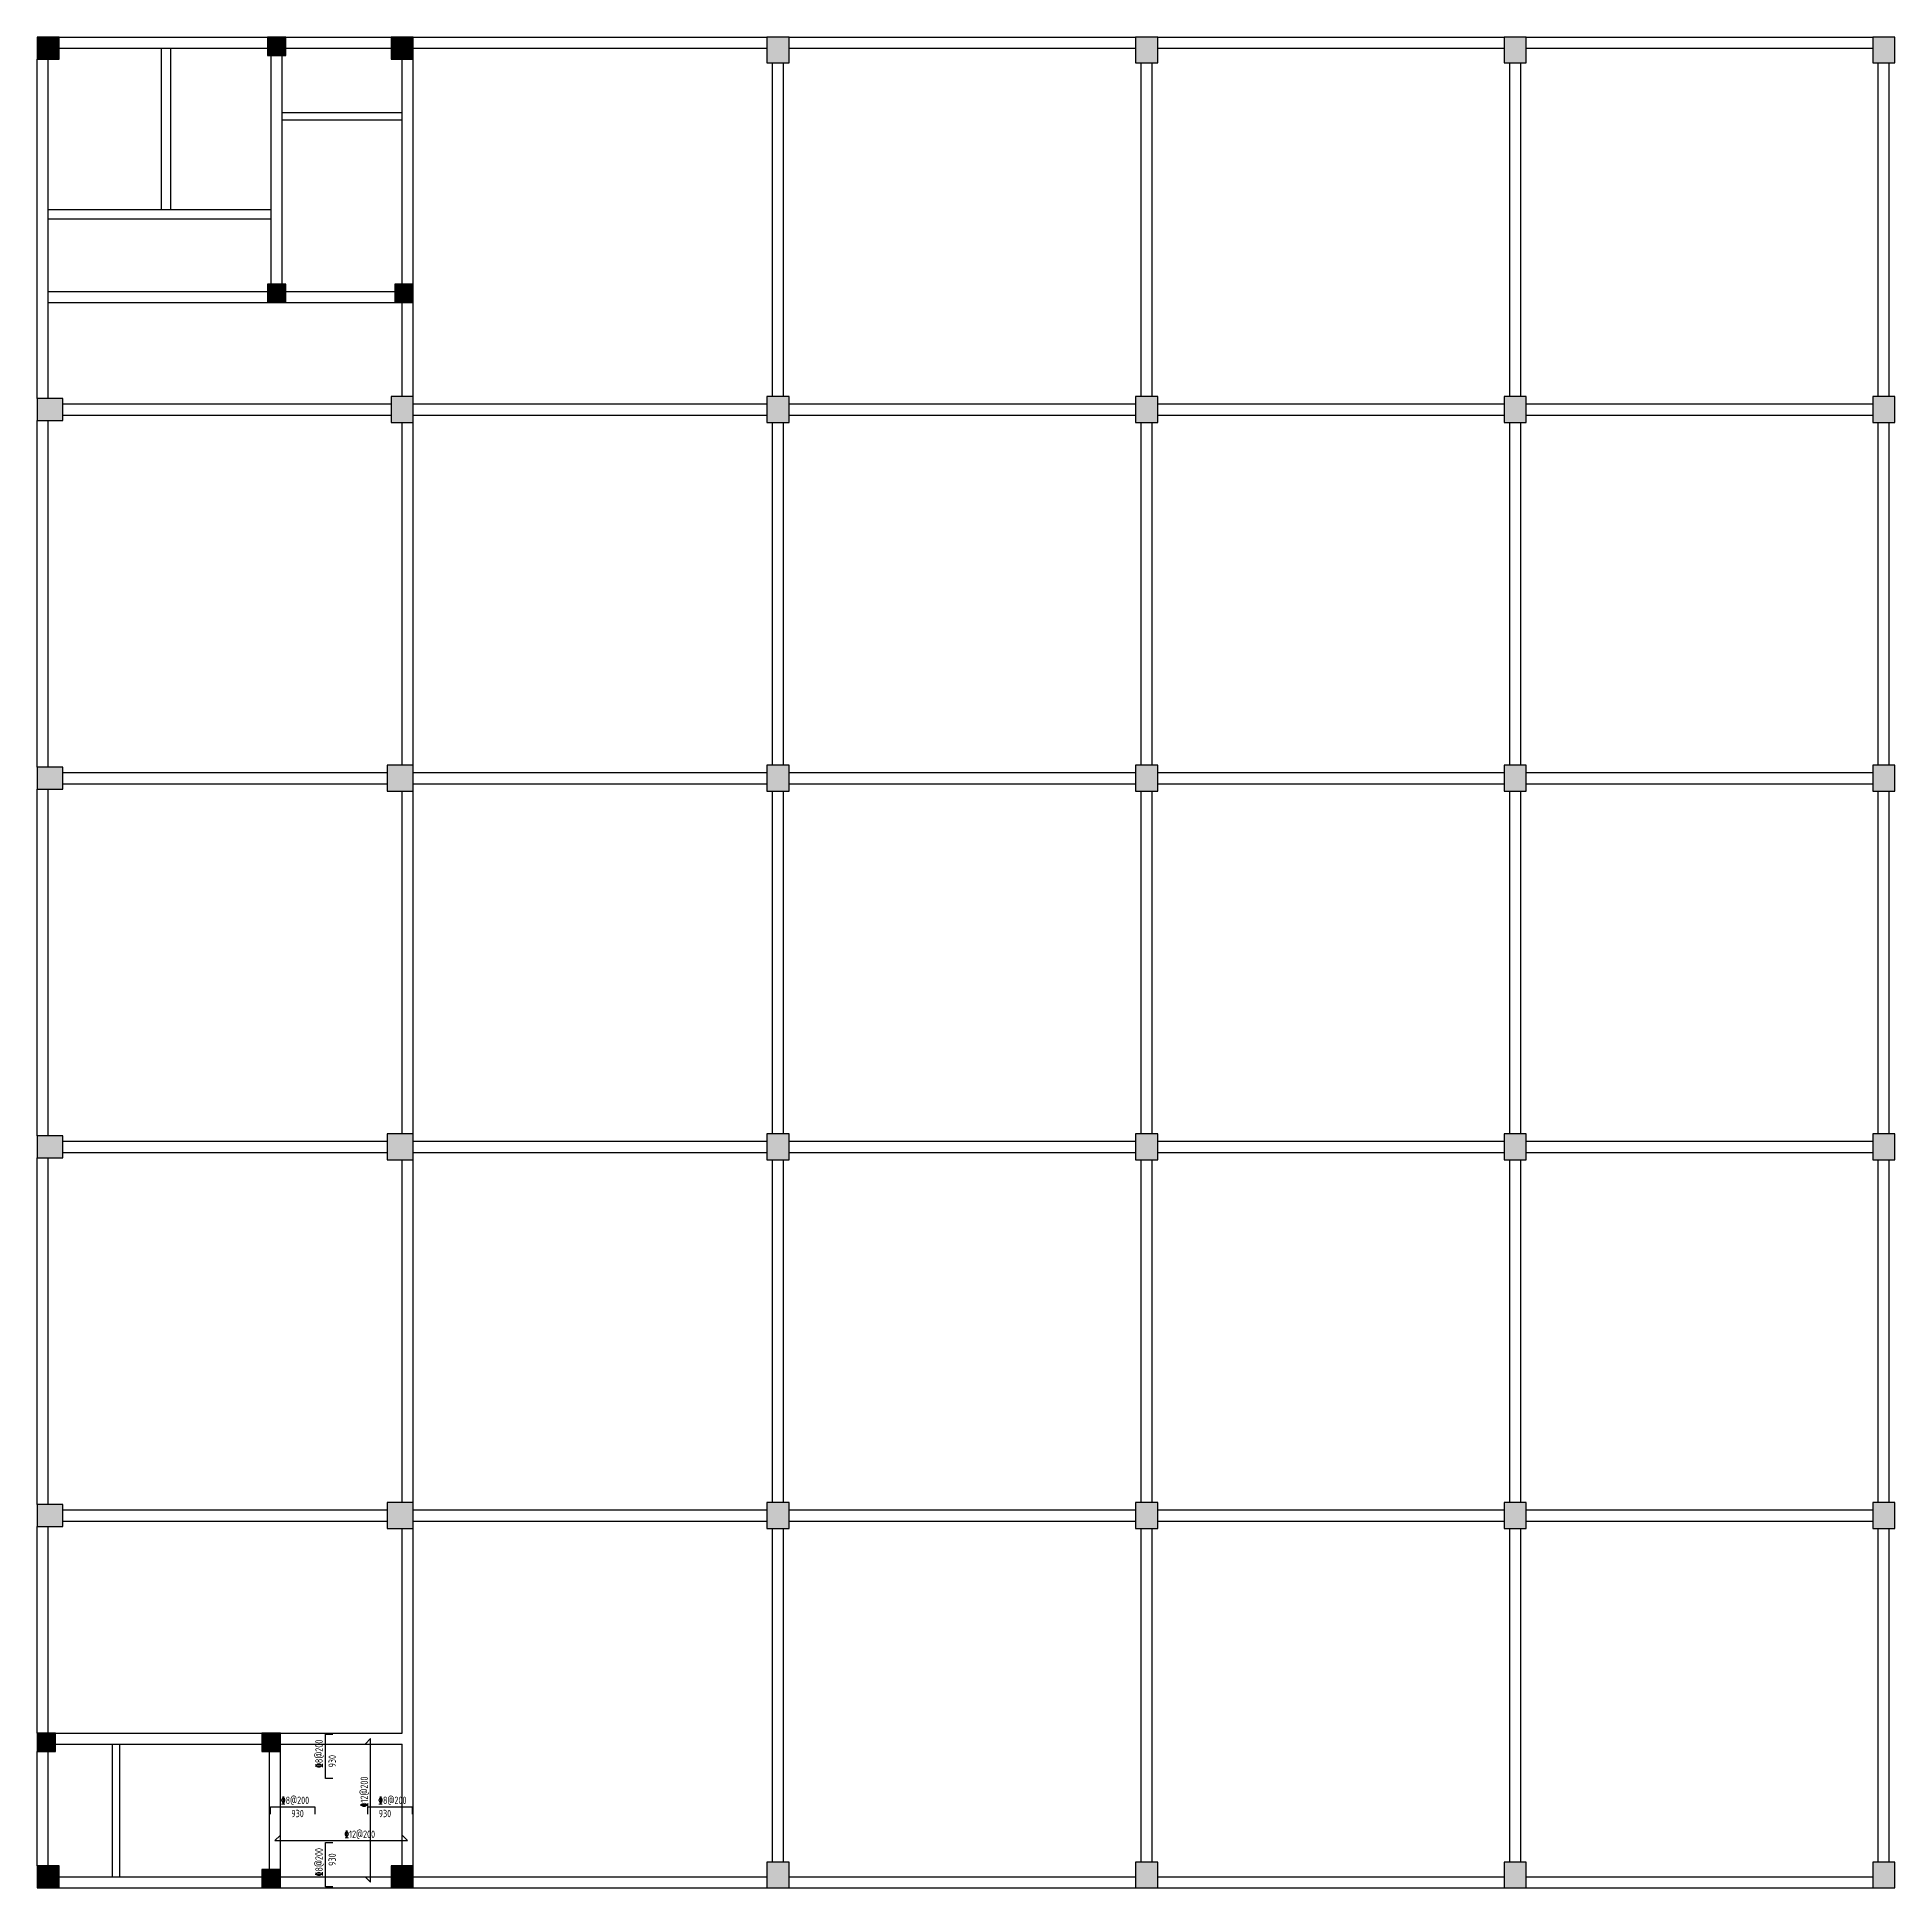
# Model space of a CAD drawing. Extents: x -2331248 to -1198620, y -977263 to -545844.
# Drawn here: x -2028338 to -1977938, y -754075 to -703875 of the extents above; entities that cross this region are included whole.
import ezdxf
from ezdxf.enums import TextEntityAlignment as Align

# ---------------------------------------------------------------- set-up
doc = ezdxf.new("R2010")
doc.units = 0
doc.header["$LTSCALE"] = 1000
doc.header["$MEASUREMENT"] = 0
for name, color, linetype in [('柱', 2, 'CONTINUOUS'), ('柱涂实', 54, 'CONTINUOUS'), ('梁', 4, 'CONTINUOUS'), ('楼板正筋文字', 7, 'CONTINUOUS'), ('楼板正筋钢筋', 24, 'CONTINUOUS'), ('楼板负筋文字', 7, 'CONTINUOUS'), ('楼板负筋标注', 94, 'CONTINUOUS'), ('楼板负筋钢筋', 1, 'CONTINUOUS')]:
    doc.layers.add(name, color=color, linetype=linetype)
doc.styles.add('PkpmHz', font='Pkpmeng', dxfattribs={"width": 0.7, "bigfont": 'hztxt'})

msp = doc.modelspace()

# ---------------------------------------------------------------- texts
at = {"layer": '楼板正筋文字', "style": 'PkpmHz', "width": 0.75}
msp.add_text('%%13212@200', height=200, rotation=90, dxfattribs=at).set_placement((-2019364.1, -751891.3))
msp.add_text('%%13212@200', height=200, dxfattribs=at).set_placement((-2020004.3, -752720.9))
at = {"layer": '楼板负筋文字', "style": 'PkpmHz', "width": 0.75}
for p in [(-2020592.1, -750821.3), (-2020592.1, -753761.2)]:
    msp.add_text('%%1328@200', height=200, rotation=450, dxfattribs=at).set_placement(p)
for p in [(-2021724.3, -751800.9), (-2019084.3, -751800.9)]:
    msp.add_text('%%1328@200', height=200, dxfattribs=at).set_placement(p)
at = {"layer": '楼板负筋标注', "style": 'PkpmHz', "width": 0.75}
for p in [(-2020433.9, -750640), (-2020433.9, -753310)]:
    msp.add_text('930', height=200, rotation=90, dxfattribs=at).set_placement(p, align=Align.TOP_CENTER)
for p in [(-2021273, -751959.1), (-2018903, -751959.1)]:
    msp.add_text('930', height=200, dxfattribs=at).set_placement(p, align=Align.TOP_CENTER)

# ---------------------------------------------------------------- hatches: boundary and pattern name
at = {"layer": '柱涂实'}
for points in [[(-2027738, -704475), (-2027738, -703875), (-2028338, -703875), (-2028338, -704475)], [(-2021588, -704375), (-2021588, -703875), (-2022088, -703875), (-2022088, -704375)], [(-2018138, -704475), (-2018138, -703875), (-2018738, -703875), (-2018738, -704475)], [(-2007938, -704575), (-2007938, -703875), (-2008538, -703875), (-2008538, -704575)], [(-1997938, -704575), (-1997938, -703875), (-1998538, -703875), (-1998538, -704575)], [(-1987938, -704575), (-1987938, -703875), (-1988538, -703875), (-1988538, -704575)], [(-1977938, -704575), (-1977938, -703875), (-1978538, -703875), (-1978538, -704575)], [(-2021588, -711075), (-2021588, -710575), (-2022088, -710575), (-2022088, -711075)], [(-2018138, -711075), (-2018138, -710575), (-2018638, -710575), (-2018638, -711075)], [(-2018138, -714325), (-2018138, -713625), (-2018738, -713625), (-2018738, -714325)], [(-2007938, -714325), (-2007938, -713625), (-2008538, -713625), (-2008538, -714325)], [(-1997938, -714325), (-1997938, -713625), (-1998538, -713625), (-1998538, -714325)], [(-1987938, -714325), (-1987938, -713625), (-1988538, -713625), (-1988538, -714325)], [(-1977938, -714325), (-1977938, -713625), (-1978538, -713625), (-1978538, -714325)], [(-2027638, -714275), (-2027638, -713675), (-2028338, -713675), (-2028338, -714275)], [(-2027638, -724275), (-2027638, -723675), (-2028338, -723675), (-2028338, -724275)], [(-2018138, -724325), (-2018138, -723625), (-2018838, -723625), (-2018838, -724325)], [(-2007938, -724325), (-2007938, -723625), (-2008538, -723625), (-2008538, -724325)], [(-1997938, -724325), (-1997938, -723625), (-1998538, -723625), (-1998538, -724325)], [(-1987938, -724325), (-1987938, -723625), (-1988538, -723625), (-1988538, -724325)], [(-1977938, -724325), (-1977938, -723625), (-1978538, -723625), (-1978538, -724325)], [(-2027638, -734275), (-2027638, -733675), (-2028338, -733675), (-2028338, -734275)], [(-2018138, -734325), (-2018138, -733625), (-2018838, -733625), (-2018838, -734325)], [(-2007938, -734325), (-2007938, -733625), (-2008538, -733625), (-2008538, -734325)], [(-1997938, -734325), (-1997938, -733625), (-1998538, -733625), (-1998538, -734325)], [(-1987938, -734325), (-1987938, -733625), (-1988538, -733625), (-1988538, -734325)], [(-1977938, -734325), (-1977938, -733625), (-1978538, -733625), (-1978538, -734325)], [(-2027638, -744275), (-2027638, -743675), (-2028338, -743675), (-2028338, -744275)], [(-2018138, -744325), (-2018138, -743625), (-2018838, -743625), (-2018838, -744325)], [(-2007938, -744325), (-2007938, -743625), (-2008538, -743625), (-2008538, -744325)], [(-1997938, -744325), (-1997938, -743625), (-1998538, -743625), (-1998538, -744325)], [(-1987938, -744325), (-1987938, -743625), (-1988538, -743625), (-1988538, -744325)], [(-1977938, -744325), (-1977938, -743625), (-1978538, -743625), (-1978538, -744325)], [(-2027838, -750375), (-2027838, -749875), (-2028338, -749875), (-2028338, -750375)], [(-2021738, -750375), (-2021738, -749875), (-2022238, -749875), (-2022238, -750375)], [(-2027738, -754075), (-2027738, -753475), (-2028338, -753475), (-2028338, -754075)], [(-2018138, -754075), (-2018138, -753475), (-2018738, -753475), (-2018738, -754075)], [(-2007938, -754075), (-2007938, -753375), (-2008538, -753375), (-2008538, -754075)], [(-1997938, -754075), (-1997938, -753375), (-1998538, -753375), (-1998538, -754075)], [(-1987938, -754075), (-1987938, -753375), (-1988538, -753375), (-1988538, -754075)], [(-1977938, -754075), (-1977938, -753375), (-1978538, -753375), (-1978538, -754075)], [(-2021738, -754075), (-2021738, -753575), (-2022238, -753575), (-2022238, -754075)]]:
    msp.add_hatch(color=256, dxfattribs=at).paths.add_polyline_path(points)

# ---------------------------------------------------------------- linework, layer by layer
at = {"layer": '柱', "ltscale": 1}
for points in [[(-2027738, -704475), (-2027738, -703875), (-2028338, -703875), (-2028338, -704475)], [(-2021588, -704375), (-2021588, -703875), (-2022088, -703875), (-2022088, -704375)], [(-2018138, -704475), (-2018138, -703875), (-2018738, -703875), (-2018738, -704475)], [(-2007938, -704575), (-2007938, -703875), (-2008538, -703875), (-2008538, -704575)], [(-1997938, -704575), (-1997938, -703875), (-1998538, -703875), (-1998538, -704575)], [(-1987938, -704575), (-1987938, -703875), (-1988538, -703875), (-1988538, -704575)], [(-1977938, -704575), (-1977938, -703875), (-1978538, -703875), (-1978538, -704575)], [(-2021588, -711075), (-2021588, -710575), (-2022088, -710575), (-2022088, -711075)], [(-2018138, -711075), (-2018138, -710575), (-2018638, -710575), (-2018638, -711075)], [(-2018138, -714325), (-2018138, -713625), (-2018738, -713625), (-2018738, -714325)], [(-2007938, -714325), (-2007938, -713625), (-2008538, -713625), (-2008538, -714325)], [(-1997938, -714325), (-1997938, -713625), (-1998538, -713625), (-1998538, -714325)], [(-1987938, -714325), (-1987938, -713625), (-1988538, -713625), (-1988538, -714325)], [(-1977938, -714325), (-1977938, -713625), (-1978538, -713625), (-1978538, -714325)], [(-2027638, -714275), (-2027638, -713675), (-2028338, -713675), (-2028338, -714275)], [(-2027638, -724275), (-2027638, -723675), (-2028338, -723675), (-2028338, -724275)], [(-2018138, -724325), (-2018138, -723625), (-2018838, -723625), (-2018838, -724325)], [(-2007938, -724325), (-2007938, -723625), (-2008538, -723625), (-2008538, -724325)], [(-1997938, -724325), (-1997938, -723625), (-1998538, -723625), (-1998538, -724325)], [(-1987938, -724325), (-1987938, -723625), (-1988538, -723625), (-1988538, -724325)], [(-1977938, -724325), (-1977938, -723625), (-1978538, -723625), (-1978538, -724325)], [(-2027638, -734275), (-2027638, -733675), (-2028338, -733675), (-2028338, -734275)], [(-2018138, -734325), (-2018138, -733625), (-2018838, -733625), (-2018838, -734325)], [(-2007938, -734325), (-2007938, -733625), (-2008538, -733625), (-2008538, -734325)], [(-1997938, -734325), (-1997938, -733625), (-1998538, -733625), (-1998538, -734325)], [(-1987938, -734325), (-1987938, -733625), (-1988538, -733625), (-1988538, -734325)], [(-1977938, -734325), (-1977938, -733625), (-1978538, -733625), (-1978538, -734325)], [(-2027638, -744275), (-2027638, -743675), (-2028338, -743675), (-2028338, -744275)], [(-2018138, -744325), (-2018138, -743625), (-2018838, -743625), (-2018838, -744325)], [(-2007938, -744325), (-2007938, -743625), (-2008538, -743625), (-2008538, -744325)], [(-1997938, -744325), (-1997938, -743625), (-1998538, -743625), (-1998538, -744325)], [(-1987938, -744325), (-1987938, -743625), (-1988538, -743625), (-1988538, -744325)], [(-1977938, -744325), (-1977938, -743625), (-1978538, -743625), (-1978538, -744325)], [(-2027838, -750375), (-2027838, -749875), (-2028338, -749875), (-2028338, -750375)], [(-2021738, -750375), (-2021738, -749875), (-2022238, -749875), (-2022238, -750375)], [(-2027738, -754075), (-2027738, -753475), (-2028338, -753475), (-2028338, -754075)], [(-2018138, -754075), (-2018138, -753475), (-2018738, -753475), (-2018738, -754075)], [(-2007938, -754075), (-2007938, -753375), (-2008538, -753375), (-2008538, -754075)], [(-1997938, -754075), (-1997938, -753375), (-1998538, -753375), (-1998538, -754075)], [(-1987938, -754075), (-1987938, -753375), (-1988538, -753375), (-1988538, -754075)], [(-1977938, -754075), (-1977938, -753375), (-1978538, -753375), (-1978538, -754075)], [(-2021738, -754075), (-2021738, -753575), (-2022238, -753575), (-2022238, -754075)]]:
    msp.add_lwpolyline(points, close=True, dxfattribs=at)
at = {"layer": '柱涂实', "linetype": 'Continuous'}
for points in [[(-2027738, -704475), (-2027738, -703875), (-2028338, -703875), (-2028338, -704475)], [(-2021588, -704375), (-2021588, -703875), (-2022088, -703875), (-2022088, -704375)], [(-2018138, -704475), (-2018138, -703875), (-2018738, -703875), (-2018738, -704475)], [(-2007938, -704575), (-2007938, -703875), (-2008538, -703875), (-2008538, -704575)], [(-1997938, -704575), (-1997938, -703875), (-1998538, -703875), (-1998538, -704575)], [(-1987938, -704575), (-1987938, -703875), (-1988538, -703875), (-1988538, -704575)], [(-1977938, -704575), (-1977938, -703875), (-1978538, -703875), (-1978538, -704575)], [(-2021588, -711075), (-2021588, -710575), (-2022088, -710575), (-2022088, -711075)], [(-2018138, -711075), (-2018138, -710575), (-2018638, -710575), (-2018638, -711075)], [(-2018138, -714325), (-2018138, -713625), (-2018738, -713625), (-2018738, -714325)], [(-2007938, -714325), (-2007938, -713625), (-2008538, -713625), (-2008538, -714325)], [(-1997938, -714325), (-1997938, -713625), (-1998538, -713625), (-1998538, -714325)], [(-1987938, -714325), (-1987938, -713625), (-1988538, -713625), (-1988538, -714325)], [(-1977938, -714325), (-1977938, -713625), (-1978538, -713625), (-1978538, -714325)], [(-2027638, -714275), (-2027638, -713675), (-2028338, -713675), (-2028338, -714275)], [(-2027638, -724275), (-2027638, -723675), (-2028338, -723675), (-2028338, -724275)], [(-2018138, -724325), (-2018138, -723625), (-2018838, -723625), (-2018838, -724325)], [(-2007938, -724325), (-2007938, -723625), (-2008538, -723625), (-2008538, -724325)], [(-1997938, -724325), (-1997938, -723625), (-1998538, -723625), (-1998538, -724325)], [(-1987938, -724325), (-1987938, -723625), (-1988538, -723625), (-1988538, -724325)], [(-1977938, -724325), (-1977938, -723625), (-1978538, -723625), (-1978538, -724325)], [(-2027638, -734275), (-2027638, -733675), (-2028338, -733675), (-2028338, -734275)], [(-2018138, -734325), (-2018138, -733625), (-2018838, -733625), (-2018838, -734325)], [(-2007938, -734325), (-2007938, -733625), (-2008538, -733625), (-2008538, -734325)], [(-1997938, -734325), (-1997938, -733625), (-1998538, -733625), (-1998538, -734325)], [(-1987938, -734325), (-1987938, -733625), (-1988538, -733625), (-1988538, -734325)], [(-1977938, -734325), (-1977938, -733625), (-1978538, -733625), (-1978538, -734325)], [(-2027638, -744275), (-2027638, -743675), (-2028338, -743675), (-2028338, -744275)], [(-2018138, -744325), (-2018138, -743625), (-2018838, -743625), (-2018838, -744325)], [(-2007938, -744325), (-2007938, -743625), (-2008538, -743625), (-2008538, -744325)], [(-1997938, -744325), (-1997938, -743625), (-1998538, -743625), (-1998538, -744325)], [(-1987938, -744325), (-1987938, -743625), (-1988538, -743625), (-1988538, -744325)], [(-1977938, -744325), (-1977938, -743625), (-1978538, -743625), (-1978538, -744325)], [(-2027838, -750375), (-2027838, -749875), (-2028338, -749875), (-2028338, -750375)], [(-2021738, -750375), (-2021738, -749875), (-2022238, -749875), (-2022238, -750375)], [(-2027738, -754075), (-2027738, -753475), (-2028338, -753475), (-2028338, -754075)], [(-2018138, -754075), (-2018138, -753475), (-2018738, -753475), (-2018738, -754075)], [(-2007938, -754075), (-2007938, -753375), (-2008538, -753375), (-2008538, -754075)], [(-1997938, -754075), (-1997938, -753375), (-1998538, -753375), (-1998538, -754075)], [(-1987938, -754075), (-1987938, -753375), (-1988538, -753375), (-1988538, -754075)], [(-1977938, -754075), (-1977938, -753375), (-1978538, -753375), (-1978538, -754075)], [(-2021738, -754075), (-2021738, -753575), (-2022238, -753575), (-2022238, -754075)]]:
    msp.add_lwpolyline(points, close=True, dxfattribs=at)
at = {"layer": '梁', "ltscale": 1}
for p, q in [((-2027738, -703875), (-2022088, -703875)), ((-2021588, -703875), (-2018738, -703875)), ((-2018138, -703875), (-2008538, -703875)), ((-2007938, -703875), (-1998538, -703875)), ((-1997938, -703875), (-1988538, -703875)), ((-1987938, -703875), (-1978538, -703875)), ((-2028338, -713675), (-2028338, -704475)), ((-2028038, -713675), (-2028038, -704475)), ((-2027738, -704175), (-2022088, -704175)), ((-2024963, -708550), (-2024963, -704175)), ((-2024713, -708550), (-2024713, -704175)), ((-2021988, -710575), (-2021988, -704375)), ((-2021688, -710575), (-2021688, -704375)), ((-2021588, -704175), (-2018738, -704175)), ((-2018438, -710575), (-2018438, -704475)), ((-2018138, -704175), (-2008538, -704175)), ((-2018138, -710575), (-2018138, -704475)), ((-2008388, -713625), (-2008388, -704575)), ((-2008088, -713625), (-2008088, -704575)), ((-2007938, -704175), (-1998538, -704175)), ((-1998388, -713625), (-1998388, -704575)), ((-1998088, -713625), (-1998088, -704575)), ((-1997938, -704175), (-1988538, -704175)), ((-1988388, -713625), (-1988388, -704575)), ((-1988088, -713625), (-1988088, -704575)), ((-1987938, -704175), (-1978538, -704175)), ((-1978388, -713625), (-1978388, -704575)), ((-1978088, -713625), (-1978088, -704575)), ((-2021688, -705915), (-2018438, -705915)), ((-2021688, -706115), (-2018438, -706115)), ((-2028038, -708550), (-2021988, -708550)), ((-2028038, -708800), (-2021988, -708800)), ((-2028038, -710775), (-2022088, -710775)), ((-2028038, -711075), (-2022088, -711075)), ((-2021588, -710775), (-2018638, -710775)), ((-2021588, -711075), (-2018638, -711075)), ((-2018438, -713625), (-2018438, -711075)), ((-2018138, -713625), (-2018138, -711075)), ((-2027638, -713825), (-2018738, -713825)), ((-2027638, -714125), (-2018738, -714125)), ((-2018138, -713825), (-2008538, -713825)), ((-2018138, -714125), (-2008538, -714125)), ((-2007938, -713825), (-1998538, -713825)), ((-2007938, -714125), (-1998538, -714125)), ((-1997938, -713825), (-1988538, -713825)), ((-1997938, -714125), (-1988538, -714125)), ((-1987938, -713825), (-1978538, -713825)), ((-1987938, -714125), (-1978538, -714125)), ((-2028338, -723675), (-2028338, -714275)), ((-2028038, -723675), (-2028038, -714275)), ((-2018438, -723625), (-2018438, -714325)), ((-2018138, -723625), (-2018138, -714325)), ((-2008388, -723625), (-2008388, -714325)), ((-2008088, -723625), (-2008088, -714325)), ((-1998388, -723625), (-1998388, -714325)), ((-1998088, -723625), (-1998088, -714325)), ((-1988388, -723625), (-1988388, -714325)), ((-1988088, -723625), (-1988088, -714325)), ((-1978388, -723625), (-1978388, -714325)), ((-1978088, -723625), (-1978088, -714325)), ((-2027638, -723825), (-2018838, -723825)), ((-2027638, -724125), (-2018838, -724125)), ((-2018138, -723825), (-2008538, -723825)), ((-2018138, -724125), (-2008538, -724125)), ((-2007938, -723825), (-1998538, -723825)), ((-2007938, -724125), (-1998538, -724125)), ((-1997938, -723825), (-1988538, -723825)), ((-1997938, -724125), (-1988538, -724125)), ((-1987938, -723825), (-1978538, -723825)), ((-1987938, -724125), (-1978538, -724125)), ((-2028338, -733675), (-2028338, -724275)), ((-2028038, -733675), (-2028038, -724275)), ((-2018438, -733625), (-2018438, -724325)), ((-2018138, -733625), (-2018138, -724325)), ((-2008388, -733625), (-2008388, -724325)), ((-2008088, -733625), (-2008088, -724325)), ((-1998388, -733625), (-1998388, -724325)), ((-1998088, -733625), (-1998088, -724325)), ((-1988388, -733625), (-1988388, -724325)), ((-1988088, -733625), (-1988088, -724325)), ((-1978388, -733625), (-1978388, -724325)), ((-1978088, -733625), (-1978088, -724325)), ((-2028338, -743675), (-2028338, -734275)), ((-2028038, -743675), (-2028038, -734275)), ((-2027638, -733825), (-2018838, -733825)), ((-2027638, -734125), (-2018838, -734125)), ((-2018438, -743625), (-2018438, -734325)), ((-2018138, -733825), (-2008538, -733825)), ((-2018138, -734125), (-2008538, -734125)), ((-2018138, -743625), (-2018138, -734325)), ((-2008388, -743625), (-2008388, -734325)), ((-2008088, -743625), (-2008088, -734325)), ((-2007938, -733825), (-1998538, -733825)), ((-2007938, -734125), (-1998538, -734125)), ((-1998388, -743625), (-1998388, -734325)), ((-1998088, -743625), (-1998088, -734325)), ((-1997938, -733825), (-1988538, -733825)), ((-1997938, -734125), (-1988538, -734125)), ((-1988388, -743625), (-1988388, -734325)), ((-1988088, -743625), (-1988088, -734325)), ((-1987938, -733825), (-1978538, -733825)), ((-1987938, -734125), (-1978538, -734125)), ((-1978388, -743625), (-1978388, -734325)), ((-1978088, -743625), (-1978088, -734325)), ((-2027638, -743825), (-2018838, -743825)), ((-2018138, -743825), (-2008538, -743825)), ((-2007938, -743825), (-1998538, -743825)), ((-1997938, -743825), (-1988538, -743825)), ((-1987938, -743825), (-1978538, -743825)), ((-2028338, -749875), (-2028338, -744275)), ((-2028038, -749875), (-2028038, -744275)), ((-2027638, -744125), (-2018838, -744125)), ((-2018438, -749875), (-2018438, -744325)), ((-2018138, -744125), (-2008538, -744125)), ((-2018138, -749975), (-2018138, -744325)), ((-2008388, -753375), (-2008388, -744325)), ((-2008088, -753375), (-2008088, -744325)), ((-2007938, -744125), (-1998538, -744125)), ((-1998388, -753375), (-1998388, -744325)), ((-1998088, -753375), (-1998088, -744325)), ((-1997938, -744125), (-1988538, -744125)), ((-1988388, -753375), (-1988388, -744325)), ((-1988088, -753375), (-1988088, -744325)), ((-1987938, -744125), (-1978538, -744125)), ((-1978388, -753375), (-1978388, -744325)), ((-1978088, -753375), (-1978088, -744325)), ((-2027838, -749875), (-2022238, -749875)), ((-2021738, -749875), (-2018438, -749875)), ((-2028338, -753475), (-2028338, -750375)), ((-2028038, -753475), (-2028038, -750375)), ((-2027838, -750175), (-2022238, -750175)), ((-2026298, -753775), (-2026298, -750175)), ((-2026098, -753775), (-2026098, -750175)), ((-2022038, -753575), (-2022038, -750375)), ((-2021738, -750175), (-2018438, -750175)), ((-2021738, -753575), (-2021738, -750375)), ((-2018438, -753475), (-2018438, -750175)), ((-2018138, -753475), (-2018138, -749975)), ((-2027738, -753775), (-2022238, -753775)), ((-2021738, -753775), (-2018738, -753775)), ((-2018138, -753775), (-2008538, -753775)), ((-2007938, -753775), (-1998538, -753775)), ((-1997938, -753775), (-1988538, -753775)), ((-1987938, -753775), (-1978538, -753775)), ((-2027738, -754075), (-2022238, -754075)), ((-2021738, -754075), (-2018738, -754075)), ((-2018138, -754075), (-2008538, -754075)), ((-2007938, -754075), (-1998538, -754075)), ((-1997938, -754075), (-1988538, -754075)), ((-1987938, -754075), (-1978538, -754075))]:
    msp.add_line(p, q, dxfattribs=at)
at = {"layer": '楼板正筋钢筋', "ltscale": 1}
for points in [[(-2019431.4, -753783.6), (-2019290, -753925), (-2019290, -750025), (-2019431.4, -750166.4)], [(-2021746.6, -752653.6), (-2021888, -752795), (-2018288, -752795), (-2018429.4, -752653.6)]]:
    msp.add_lwpolyline(points, dxfattribs=at)
at = {"layer": '楼板负筋钢筋', "ltscale": 1}
for points in [[(-2020318, -751105), (-2020518, -751105), (-2020518, -749905), (-2020318, -749905)], [(-2022008, -752075), (-2022008, -751875), (-2020808, -751875), (-2020808, -752075)], [(-2019368, -752075), (-2019368, -751875), (-2018168, -751875), (-2018168, -752075)], [(-2020318, -754045), (-2020518, -754045), (-2020518, -752845), (-2020318, -752845)]]:
    msp.add_lwpolyline(points, dxfattribs=at)

msp.set_redraw_order([(e.dxf.handle, doc.entitydb.next_handle()) for e in msp.query("TEXT MTEXT ATTDEF DIMENSION ARC_DIMENSION")])  # texts and dimensions are drawn at this point

doc.saveas('drawing.dxf')
